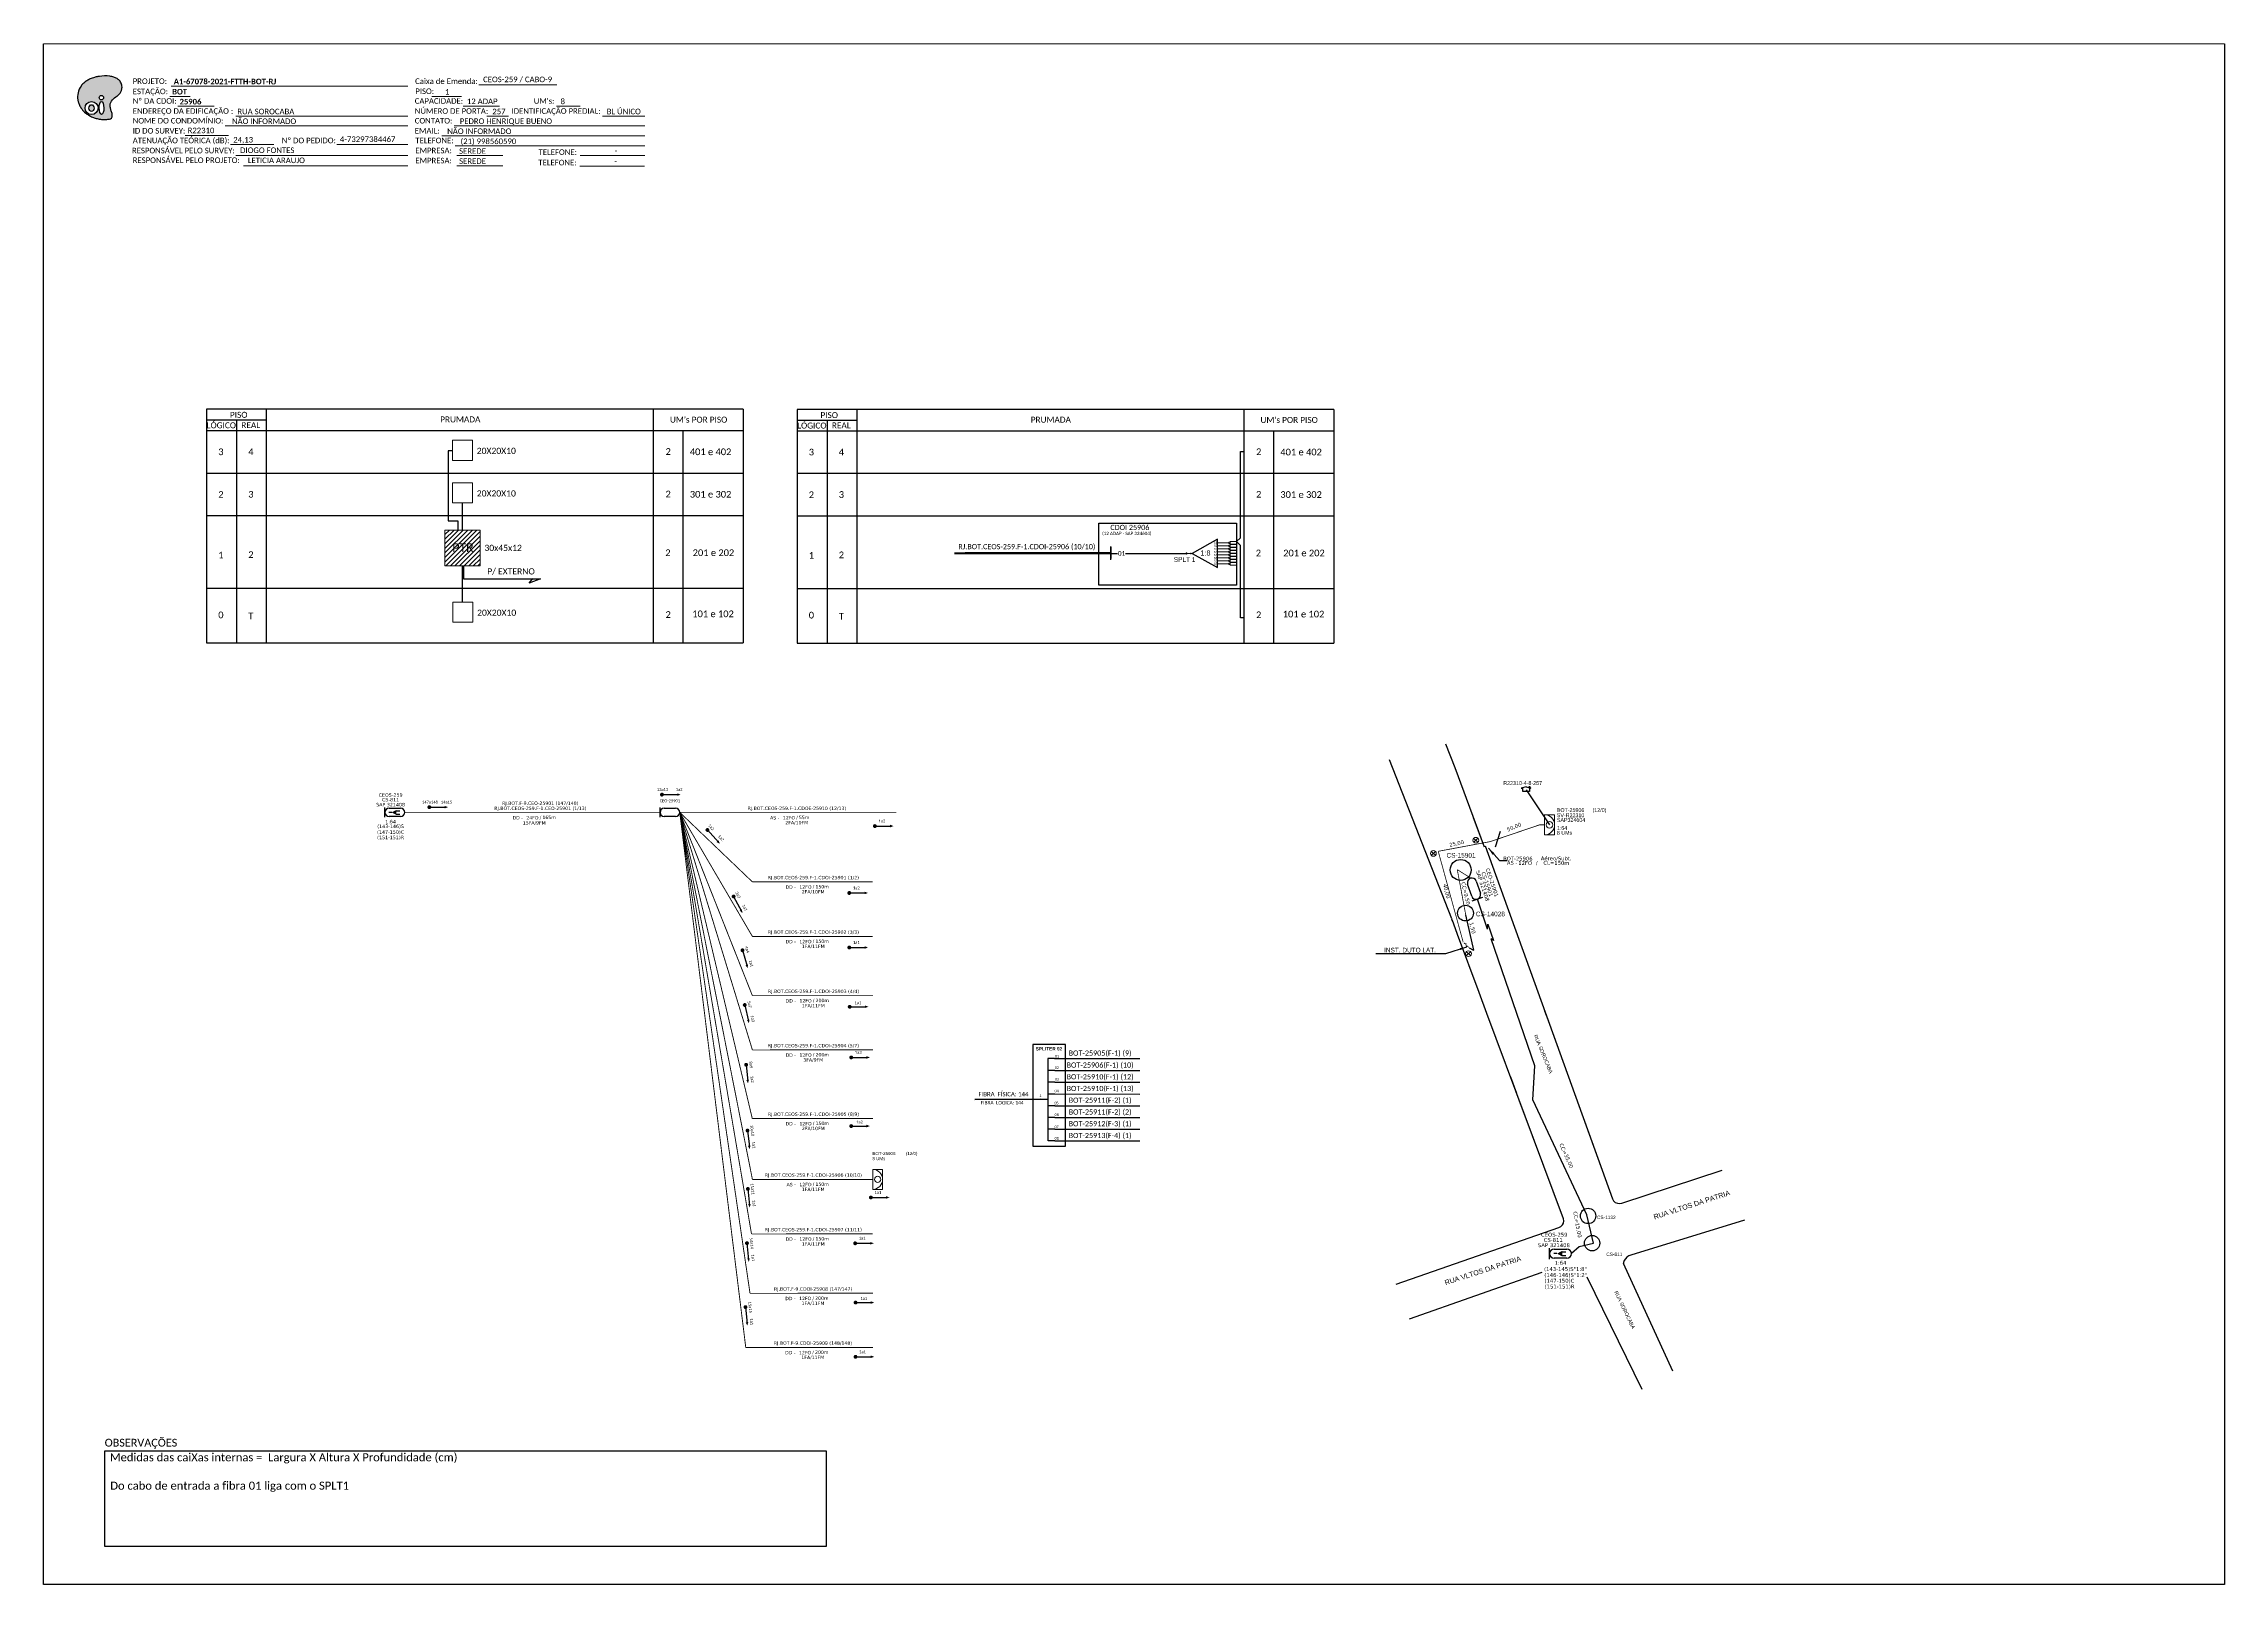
# Paper-space layout 'CDOI-25906' of a CAD drawing. Extents: x -642 to 1093, y -697 to 529.
# The model-space entities are those that its viewports show. They can reach past a viewport. Long polylines and large blocks are cut down to what shows.
import ezdxf
from ezdxf.enums import TextEntityAlignment as Align

# ---------------------------------------------------------------- set-up
doc = ezdxf.new("R2010")
doc.units = 0
doc.linetypes.add('PHANTOM2', pattern=[1.25, 0.625, -0.125, 0.125, -0.125, 0.125, -0.125])
for name, color, linetype, lineweight in [('10.4-Postes', 1, 'Continuous', 0), ("20.0-LEGENDA DOS CDO'S", 1, 'Continuous', 0), ('20.1-CDO_INTERIOR', 1, 'Continuous', 0), ('40.1-ETIQUETAS', 1, 'Continuous', 20)]:
    doc.layers.add(name, color=color, linetype=linetype, lineweight=lineweight)
for name, color, linetype in [('20.4-CEOS', 1, 'Continuous'), ('20.5-CEO', 1, 'Continuous'), ('CAP a instalar', 1, 'Continuous'), ('CD de instalação futura', 8, 'Continuous'), ('celulas gpon', 7, 'Continuous'), ('label_cabos', 7, 'Continuous'), ('Legenda', 1, 'Continuous'), ('locais', 7, 'Continuous'), ('locais legendas', 7, 'Continuous'), ('QUADRA', 7, 'Continuous'), ('Segmento Logradouro Texto', 7, 'Continuous'), ('SETA', 7, 'Continuous'), ('Subida Lateral', 5, 'Continuous'), ('surveys', 7, 'Continuous'), ('surveys legendas', 7, 'Continuous')]:
    doc.layers.add(name, color=color, linetype=linetype)
doc.layers.add('DROP DE CLIENTE', color=140, linetype='Continuous', plot=False)
doc.layers.add('EXTRA', color=50, linetype='Continuous', plot=False)
doc.styles.add('ARIAL', font='arial.ttf')
doc.styles.add('DIGICADE', font='arial.ttf')
doc.styles.add('siredit', font='verdana.ttf')
doc.styles.add('WMF-Calibri0', font='calibri.ttf')
doc.styles.add('WMF-Calibri1', font='calibrib.ttf')
doc.linetypes.add('FENCELINE1', pattern='A,0.25,-0.1,[133,ltypeshp.shx,S=0.1,R=0,X=-0.1,Y=0],-0.1,1', length=1.45)
doc.dimstyles.new('CC', dxfattribs={"dimtxt": 0.8, "dimasz": 2, "dimexe": 0.18, "dimexo": 0.0625, "dimgap": 0.09, "dimtad": 0, "dimdec": 0, "dimrnd": 1, "dimzin": 0, "dimdsep": 46, "dimtxsty": 'siredit', "dimblk": 'NONE', "dimcen": 0, "dimse1": 1, "dimse2": 1, "dimsd1": 1, "dimsd2": 1, "dimclrt": 7, "dimadec": 0, "dimazin": 0, "dimtfac": 1, "dimtdec": 0, "dimtofl": 0, "dimtmove": 0, "dimatfit": 3, "dimfxl": 0, "dimtolj": 1, "dimtzin": 0, "dimarcsym": 0})
doc.dimstyles.new('ISO-25', dxfattribs={"dimtxt": 2.5, "dimasz": 2.5, "dimexe": 1.25, "dimexo": 0.625, "dimtad": 1, "dimtxsty": 'Standard', "dimcen": 2.5, "dimadec": 0, "dimazin": 0, "dimtfac": 1, "dimtmove": 0, "dimatfit": 3, "dimfxl": 0, "dimarcsym": 0})

# ---------------------------------------------------------------- blocks, each defined once
blk = doc.blocks.new('OI')
h = blk.add_hatch(color=40)
edge = h.paths.add_edge_path()
edge.add_spline(control_points=[(4.35, -0.67), (3.92, -0.99), (3.26, -1.5), (2.81, -2.59), (2.9, -3.5), (3.06, -4.27), (3.31, -4.85), (3.37, -5.39), (3.4, -5.88), (3.2, -6.4), (2.54, -6.61), (1.65, -6.63), (0.55, -6.67), (-0.56, -6.42), (-1.61, -6.14), (-2.77, -5.61), (-3.92, -4.77), (-4.89, -3.7), (-5.34, -2.65), (-5.6, -1.94), (-5.85, -0.96), (-5.71, 0.47), (-5.1, 2.02), (-4.14, 3.02), (-3.3, 3.61), (-2.37, 4.16), (-1.36, 4.44), (-0.56, 4.7), (0.79, 4.85), (2.24, 4.97), (3.79, 4.57), (4.67, 4.21), (5.44, 3.65), (5.76, 2.99), (6.03, 2.21), (6.01, 1.46), (5.72, 0.64), (5.31, 0.08), (4.88, -0.38), (4.51, -0.55), (4.35, -0.67)], knot_values=[0, 0, 0, 0, 1.60434, 2.417191, 3.427595, 4.282808, 4.776746, 5.304182, 5.888771, 6.258406, 6.858137, 7.79129, 8.986195, 10.124242, 11.187857, 12.242908, 13.953784, 15.414161, 16.515391, 17.349188, 17.675853, 19.552021, 21.515531, 22.568638, 23.63245, 24.621084, 25.782718, 26.745347, 27.142653, 29.870543, 31.004649, 31.921532, 32.709589, 33.801391, 34.042471, 35.192333, 35.971461, 36.628871, 37.254359, 37.836911, 37.836911, 37.836911, 37.836911], degree=3, periodic=0)
h.paths.add_polyline_path([(1.13, -0.87, -1), (-0.04, -0.87, -1)], flags=16)
edge = h.paths.add_edge_path(flags=16)
edge.add_ellipse((0.56, -3.59), major_axis=(-0.02, 1.71), ratio=0.361305, start_angle=0, end_angle=360)
h.paths.add_polyline_path([(-0.36, -3.62, -1), (-3.8, -3.62, -1)], flags=16)
edge = h.paths.add_edge_path(flags=0)
edge.add_ellipse((-2.08, -3.62), major_axis=(0, 0.885), ratio=0.758294, start_angle=0, end_angle=360)
at = {"color": 40}
for centre, radius in [((-2.08, -3.62), 1.72), ((0.54, -0.87), 0.587)]:
    blk.add_circle(centre, radius, dxfattribs=at)
blk.add_ellipse((-2.08, -3.62), major_axis=(0, 0.885), ratio=0.758294, start_param=-3.141592653589792, end_param=3.141592653589792, dxfattribs=at)
blk.add_ellipse((0.56, -3.59), major_axis=(-0.02, 1.71), ratio=0.361305, dxfattribs=at)
at = {"color": 40, "start_tangent": (-0.800898, -0.598801), "end_tangent": (-0.800898, -0.598801)}
blk.add_spline([(4.35, -0.67), (3.2, -1.78), (2.9, -2.54), (2.92, -3.55), (3.12, -4.38), (3.28, -4.85), (3.37, -5.37), (3.35, -5.95), (3.2, -6.29), (2.66, -6.55), (1.73, -6.63), (0.54, -6.62), (-0.58, -6.41), (-1.6, -6.11), (-2.56, -5.67), (-3.95, -4.67), (-4.89, -3.56), (-5.37, -2.56), (-5.64, -1.78), (-5.72, -1.46), (-5.63, 0.42), (-4.84, 2.22), (-4.13, 2.99), (-3.27, 3.62), (-2.4, 4.09), (-1.3, 4.47), (-0.37, 4.72), (0.02, 4.77), (2.75, 4.8), (3.85, 4.53), (4.69, 4.16), (5.31, 3.68), (5.85, 2.73), (5.93, 2.5), (5.94, 1.35), (5.67, 0.62), (5.29, 0.08), (4.84, -0.36), (4.35, -0.67)], degree=3, dxfattribs=at)
blk = doc.blocks.new('SPLT_1-8_SC-APC')
at = {"color": 1, "lineweight": 0}
blk.add_lwpolyline([(-17.04, -7.55), (-19.26, -7.55)], dxfattribs=at)
at = {"color": 1}
blk.add_lwpolyline([(-7.37, -2.1), (-17.04, -7.55), (-7.37, -13), (-7.37, -2.1)], dxfattribs=at)
at = {"color": 3, "lineweight": 0}
for points in [[(-2.99, -3.51), (-7.37, -3.51)], [(-7.37, -4.66), (-2.99, -4.66)], [(-7.37, -5.82), (-2.99, -5.82)], [(-7.37, -6.97), (-2.99, -6.97)], [(-7.37, -8.12), (-2.99, -8.12)], [(-2.41, -3.02), (-2.41, -4)], [(-2.41, -3.02), (0, -3.02)], [(-2.41, -4), (0, -4)], [(-2.41, -4.17), (-2.41, -5.16)], [(-2.41, -4.17), (0, -4.17)], [(-2.41, -5.16), (0, -5.16)], [(-2.41, -5.32), (-2.41, -6.31)], [(-2.41, -5.32), (0, -5.32)], [(-2.41, -6.31), (0, -6.31)], [(-2.41, -6.48), (-2.41, -7.46)], [(-2.41, -6.48), (0, -6.48)], [(-2.41, -7.46), (0, -7.46)], [(-2.41, -7.63), (-2.41, -8.62)], [(-2.41, -7.63), (0, -7.63)], [(-7.37, -9.28), (-2.99, -9.28)], [(-7.37, -10.43), (-2.99, -10.43)], [(-7.37, -11.58), (-2.99, -11.58)], [(-2.41, -8.62), (0, -8.62)], [(-2.41, -8.78), (-2.41, -9.77)], [(-2.41, -8.78), (0, -8.78)], [(-2.41, -9.77), (0, -9.77)], [(-2.41, -9.94), (-2.41, -10.92)], [(-2.41, -9.94), (0, -9.94)], [(-2.41, -10.92), (0, -10.92)], [(-2.41, -11.09), (-2.41, -12.08)], [(-2.41, -11.09), (0, -11.09)], [(-2.41, -12.08), (0, -12.08)]]:
    blk.add_lwpolyline(points, dxfattribs=at)
for points in [[(-2.99, -3.22), (-2.41, -3.22), (-2.41, -3.8), (-2.99, -3.8)], [(-2.99, -4.38), (-2.41, -4.38), (-2.41, -4.95), (-2.99, -4.95)], [(-2.99, -5.53), (-2.41, -5.53), (-2.41, -6.1), (-2.99, -6.1)], [(-2.99, -6.68), (-2.41, -6.68), (-2.41, -7.26), (-2.99, -7.26)], [(-2.99, -7.84), (-2.41, -7.84), (-2.41, -8.41), (-2.99, -8.41)], [(-2.99, -8.99), (-2.41, -8.99), (-2.41, -9.56), (-2.99, -9.56)], [(-2.99, -10.14), (-2.41, -10.14), (-2.41, -10.72), (-2.99, -10.72)], [(-2.99, -11.3), (-2.41, -11.3), (-2.41, -11.87), (-2.99, -11.87)]]:
    blk.add_lwpolyline(points, close=True, dxfattribs=at)
at = {"color": 1, "style": 'ARIAL'}
for s, height, p in [('1:8', 2, (-13.91, -8.4)), ('S1', 0.75, (-8.74, -3.78)), ('S2', 0.75, (-8.74, -4.97)), ('S3', 0.75, (-8.74, -6.18)), ('S4', 0.75, (-8.74, -7.36)), ('S5', 0.75, (-8.74, -8.57)), ('S6', 0.75, (-8.74, -9.69)), ('S7', 0.75, (-8.74, -10.78)), ('S8', 0.75, (-8.74, -11.9))]:
    blk.add_text(s, height=height, dxfattribs=at).set_placement(p)
blk = doc.blocks.new('SPLITTER_')
blk.add_point((0, 0))
at = {"style": 'ARIAL', "flags": 4}
blk.add_attdef('SPLT', (0, -3.26), '', height=1.5, dxfattribs=at)
blk = doc.blocks.new('CEOS_RP_CT_DRT')
at = {"layer": '20.4-CEOS', "color": 0}
for p, q in [((-4.54, 1.19), (-1.19, 1.19)), ((-1.19, -1.19), (-4.54, -1.19))]:
    blk.add_line(p, q, dxfattribs=at)
for points in [[(-5.73, -1.43), (-5.73, 1.44)], [(-3.79, 0), (-4.59, 0)], [(-2.47, 0.48), (-1.45, 0.48)], [(-2.47, -0.52), (-1.45, -0.52)]]:
    blk.add_lwpolyline(points, dxfattribs=at)
blk.add_lwpolyline([(-3.79, 0, 0, 1.47, 0), (-2.41, 0, 1.47, 1.47, 0)], format="xyseb", dxfattribs=at)
for centre, start, end in [((-4.54, 0), 90, 270), ((-1.19, 0), 270, 90)]:
    blk.add_arc(centre, 1.19, start, end, dxfattribs=at)
at = {"layer": '20.4-CEOS', "color": 7, "style": 'siredit'}
for tag, p in [('Nº_DA_CEOS', (-2.86, 5.6)), ('LOCAL', (-2.86, 4.24)), ('SAP', (-2.86, 2.78)), ('RACIO_SPLITAGEM', (-2.86, -1.88)), ('FIBRAS_SPLITTER', (-2.86, -3.58)), ('FIBRAS_TOP_C', (-2.86, -5.08)), ('RESERVA_FINAIS', (-2.86, -6.39))]:
    blk.add_attdef(tag, text='', height=1.01, dxfattribs=at).set_placement(p, align=Align.TOP_CENTER)
blk = doc.blocks.new('ETIQUETA_RS5F')
at = {"layer": '40.1-ETIQUETAS', "color": 0, "style": 'siredit'}
blk.add_text('/', height=1.5, dxfattribs=at).set_placement((1.58, -1.95), align=Align.MIDDLE_RIGHT)
for tag, p in [('ETIQUETA_R_SECUNDARIA', (1.21, 2.1)), ('ETIQUETA_R_PRIMARIA', (1.21, 4.1)), ('F_ATIVAS/F_MORTAS', (1.14, -4.24))]:
    blk.add_attdef(tag, text='', height=1.5, dxfattribs=at).set_placement(p, align=Align.MIDDLE_CENTER)
for tag, p in [('TIPO_CABO', (-6.58, -2.12)), ('CAP_CABO', (0.4, -2.09))]:
    blk.add_attdef(tag, text='', height=1.5, dxfattribs=at).set_placement(p, align=Align.MIDDLE_RIGHT)
for tag, p in [('FUSÃO_1', (0.85, -8.39)), ('FUSÃO_2', (0.85, -10.6)), ('FUSÃO_3', (0.85, -12.93)), ('FUSÃO_4', (0.85, -15.14)), ('FUSÃO_5', (0.85, -17.16))]:
    blk.add_attdef(tag, text='', height=1.5, dxfattribs=at).set_placement(p, align=Align.CENTER)
blk.add_attdef('METROS', text='', height=1.5, dxfattribs=at).set_placement((2.14, -1.95), align=Align.MIDDLE_LEFT)
blk = doc.blocks.new('CDOI_INT')
at = {"layer": '20.1-CDO_INTERIOR', "color": 0, "lineweight": 18}
blk.add_lwpolyline([(4.25, -4.25), (4.25, 4.25), (0, 4.25), (0, -4.25)], close=True, dxfattribs=at)
blk.add_circle((2.12, 0), 1.36, dxfattribs=at)
blk.add_arc((0, 0), 4.25, 270, 90, dxfattribs=at)
at = {"layer": "20.0-LEGENDA DOS CDO'S", "color": 0, "style": 'ARIAL'}
for tag, p in [('CDO_N', (-0.08, 10.38)), ('SURVEY', (-0.08, 8.2)), ('SPLITER_1', (21.18, 10.38)), ('SPLITER_2', (21.19, 8.68)), ('SAP', (-0.08, 6.23)), ('1:XX', (5.94, -2.22)), ('UMS', (5.94, -4.24))]:
    blk.add_attdef(tag, p, '', height=1.36, dxfattribs=at)
blk.add_attdef('FIBRAS_UTILIZADAS', text='', height=1.36, dxfattribs=at).set_placement((15.34, 10.38), align=Align.CENTER)
blk = doc.blocks.new('SURVEY_SURVEY')
for p, q in [((0, 0.0000127), (-0.0000126, 0.000009)), ((-0.0000126, 0.000009), (-0.0000086, 0.000009)), ((-0.0000086, 0), (-0.0000086, 0.000009)), ((0.0000086, 0), (-0.0000086, 0)), ((0, 0.0000127), (0.0000126, 0.000009)), ((0.0000084, 0.0000132), (0.0000098, 0.0000132)), ((0.0000084, 0.0000103), (0.0000084, 0.0000132)), ((0.0000126, 0.000009), (0.0000086, 0.000009)), ((0.0000086, 0.000009), (0.0000086, 0)), ((0.0000098, 0.0000132), (0.0000098, 0.0000099))]:
    blk.add_line(p, q)
blk = doc.blocks.new('CDOI_CT_DRT')
at = {"layer": '20.1-CDO_INTERIOR', "color": 0, "lineweight": 18}
blk.add_lwpolyline([(2.13, -2.13), (2.13, 2.12), (0, 2.12), (0, -2.13)], close=True, dxfattribs=at)
blk.add_circle((1.06, 0), 0.68, dxfattribs=at)
blk.add_arc((0, 0), 2.13, 269.9724, 89.9724, dxfattribs=at)
at = {"layer": "20.0-LEGENDA DOS CDO'S", "color": 0, "style": 'ARIAL'}
for tag, p in [('SAP', (2.61, 0.61)), ('CDO_N', (2.61, 2.69)), ('SURVEY', (2.61, 1.6)), ('1:XX', (2.6, -1.08)), ('UMS', (2.6, -2.09))]:
    blk.add_attdef(tag, p, '', height=0.68, rotation=359.9724, dxfattribs=at)
blk.add_attdef('FIBRAS_UTILIZADAS', text='', height=0.68, rotation=359.9724, dxfattribs=at).set_placement((10.32, 2.69), align=Align.CENTER)
blk = doc.blocks.new('POLE_POLE')
at = {"layer": '10.4-Postes', "color": 1, "linetype": 'PHANTOM2'}
for points in [[(-0.000008, 0.0000105), (0.0000076, -0.0000022)], [(0.0000072, 0.000011), (-0.0000076, -0.0000027)]]:
    blk.add_lwpolyline(points, dxfattribs=at)
at = {"layer": '10.4-Postes', "color": 1}
blk.add_circle((-0.0000002, 0.0000042), 0.0000101, dxfattribs=at)
blk = doc.blocks.new('*U100')
at = {"layer": '20.4-CEOS', "color": 7, "style": 'siredit'}
for tag, p in [('FIBRAS_SPLITTER', (0, 0)), ('FIBRAS_TOP_C', (0, -4.13)), ('RESERVA_FINAIS', (0, -5.46))]:
    blk.add_attdef(tag, p, '', height=1.01, dxfattribs=at)
for tag, p, flags in [('QTDE', (0, -9.4), 1), ('ID_ATIVIDADE', (0, -6.77), 3), ('FATOR', (0, -8.09), 1), ('FID', (0, -10.71), 1)]:
    blk.add_attdef(tag, p, '', height=1.01, dxfattribs=dict(at, flags=flags))
blk = doc.blocks.new('*U101')
at = {"layer": '20.4-CEOS', "color": 7, "style": 'siredit'}
blk.add_attdef('FIBRAS_SPLITTER', (0, 0), '', height=1.01, dxfattribs=at)
for tag, p, flags in [('QTDE', (0, -4.11), 1), ('ID_ATIVIDADE', (0, -1.48), 3), ('FATOR', (0, -2.79), 1), ('FID', (0, -5.42), 1)]:
    blk.add_attdef(tag, p, '', height=1.01, dxfattribs=dict(at, flags=flags))
blk = doc.blocks.new('LEGENDA DOS CABOS')
at = {"layer": 'EXTRA', "color": 0, "style": 'siredit'}
for tag, p in [('ID', (4.6, 0.97)), ('XX', (9.03, 0.97))]:
    blk.add_attdef(tag, text='', height=0.48, rotation=359.69, dxfattribs=at).set_placement(p, align=Align.MIDDLE_CENTER)
at = {"layer": 'Legenda', "color": 0, "style": 'siredit'}
for tag, p in [('TIPO_CABO', (1.31, 0)), ('CABO', (4.69, -0.05)), ('/', (6.81, -0.05)), ('METROS', (10.03, -0.05))]:
    blk.add_attdef(tag, text='', height=0.8, rotation=359.69, dxfattribs=at).set_placement(p, align=Align.MIDDLE_CENTER)
blk = doc.blocks.new('_None')
blk = doc.blocks.new('MANHOLE_MS')
at = {"linetype": 'Continuous'}
blk.add_circle((0, 0), 0.0000101, dxfattribs=at)

msp = doc.modelspace()

# ---------------------------------------------------------------- hatches: boundary and pattern name
h = msp.add_hatch()
h.set_pattern_fill('ANSI31', color=1, scale=10, style=0)
h.set_pattern_definition([(45, (-460.7368, 10.0367), (-0.8838835, 0.8838835), [])])
h.paths.add_polyline_path([(150.88, 394), (164.45, 394), (164.45, 407.76), (150.88, 407.76)])
h.paths.add_polyline_path([(152.89, 398.35), (162.97, 398.35), (162.97, 403.5), (152.89, 403.5)], flags=24)
h = msp.add_hatch(color=3)
h.dxf.hatch_style = 1
edge = h.paths.add_edge_path()
edge.add_arc((436.9, 398.75), 0.256, 0, 360)
h = msp.add_hatch()
h.set_pattern_fill('ANSI31', color=1, scale=10, style=0)
h.set_pattern_definition([(45, (-457.8024, -17.5247), (-0.8838835, 0.8838835), [])])
h.paths.add_polyline_path([(156.27, 370.79), (165.7, 370.79), (165.7, 375.94), (156.27, 375.94)], flags=9)

# ---------------------------------------------------------------- linework, layer by layer
at = {"color": 3}
for p, q in [((157.73, 407.76), (157.73, 418.18)), ((157.73, 380.09), (157.73, 394))]:
    msp.add_line(p, q, dxfattribs=at)
at = {"color": 1}
msp.add_line((407.75, 401.3), (407.75, 396.72), dxfattribs=at)
at = {"color": 7, "linetype": 'Continuous'}
for p, q in [((383.42, 204.01), (383.42, 172.22)), ((385.99, 204.01), (383.42, 204.01)), ((386.12, 199.41), (383.55, 199.41)), ((386.12, 194.88), (383.55, 194.88)), ((380.75, 188.32), (383.41, 188.32)), ((386.12, 190.32), (383.55, 190.32)), ((386.12, 185.81), (383.55, 185.81)), ((386.12, 181.3), (383.55, 181.3)), ((386.12, 176.76), (383.55, 176.76)), ((386.12, 172.24), (383.55, 172.24))]:
    msp.add_line(p, q, dxfattribs=at)
at = {"color": 10, "linetype": 'Continuous'}
for p, q in [((385.99, 204.01), (418.9, 204)), ((386.12, 199.41), (418.9, 199.4)), ((386.12, 194.88), (418.9, 194.87)), ((386.12, 190.33), (418.9, 190.32)), ((386.12, 185.82), (418.9, 185.81)), ((386.12, 181.3), (418.9, 181.29)), ((386.12, 176.77), (418.9, 176.76)), ((386.12, 172.24), (418.9, 172.23))]:
    msp.add_line(p, q, dxfattribs=at)
at = {"color": 1, "linetype": 'Continuous', "lineweight": 60}
msp.add_line((380.75, 188.32), (355.28, 188.24), dxfattribs=at)
msp.add_lwpolyline([(-3.83, 595.26), (837.17, 595.26), (837.17, 1.26), (-3.83, 1.26)], close=True)
at = {"color": 7, "lineweight": 0}
for points in [[(44.78, 574.89), (52.64, 574.89)], [(45.4, 578.83), (136.56, 578.83)], [(145.92, 574.94), (157.3, 574.94)], [(163.97, 579.42), (194.13, 579.42)], [(47.97, 571.21), (61.93, 571.21)], [(66.16, 563.59), (136.56, 563.59)], [(70.26, 567.32), (136.56, 567.32)], [(154.52, 563.59), (227.99, 563.59)], [(157.98, 571.21), (171.92, 571.21)], [(167.08, 567.32), (175.41, 567.32)], [(193.91, 571.21), (203.11, 571.21)], [(211.69, 567.32), (227.96, 567.32)], [(50.76, 559.91), (67.49, 559.91)], [(68.2, 556.35), (84.93, 556.35)], [(109.28, 556.35), (136.59, 556.35)], [(149.67, 559.7), (227.99, 559.7)], [(154.81, 555.82), (227.99, 555.82)], [(70.26, 552.09), (136.56, 552.09)], [(73.24, 548.2), (136.56, 548.2)], [(155.54, 552.09), (173.3, 552.09)], [(155.54, 548.2), (173.3, 548.2)], [(202.98, 548.05), (227.9, 548.05)], [(203.07, 552.09), (227.99, 552.09)]]:
    msp.add_lwpolyline(points, dxfattribs=at)
for points in [[(58.98, 454.32), (58.98, 364.24)], [(82.12, 364.24), (82.12, 454.32)], [(231.23, 454.32), (231.23, 364.24)], [(265.95, 454.32), (265.95, 364.24)], [(286.71, 454.22), (286.71, 364.13)], [(309.85, 364.13), (309.85, 454.22)], [(458.96, 454.22), (458.96, 364.13)], [(493.68, 454.22), (493.68, 364.13)], [(70.55, 450.21), (70.55, 364.24)], [(242.81, 364.24), (242.81, 446.09)], [(298.28, 450.11), (298.28, 364.13)], [(470.54, 364.13), (470.54, 445.99)], [(58.98, 429.72), (265.95, 429.72)], [(286.71, 429.62), (493.68, 429.62)], [(58.98, 413.35), (265.95, 413.35)], [(286.71, 413.25), (493.68, 413.25)], [(58.98, 385.3), (265.95, 385.3)], [(286.71, 385.19), (493.68, 385.19)], [(58.98, 364.24), (265.95, 364.24)], [(286.71, 364.13), (493.68, 364.13)]]:
    msp.add_lwpolyline(points)
at = {"color": 0}
for points in [[(265.95, 454.32), (58.98, 454.32)], [(493.68, 454.22), (286.71, 454.22)], [(58.98, 450.21), (82.12, 450.21)], [(58.98, 446.09), (265.95, 446.09)], [(286.71, 450.11), (309.85, 450.11)], [(286.71, 445.99), (493.68, 445.99)]]:
    msp.add_lwpolyline(points, dxfattribs=at)
at = {"color": 3}
for points in [[(153.89, 438.34), (152.14, 438.34), (152.14, 411.26), (155.85, 411.26)], [(458.96, 373.85), (457.76, 373.85), (457.76, 401.77), (456.19, 403.28), (457.76, 404.79), (457.76, 438.08), (458.96, 438.08)], [(155.85, 411.26), (155.85, 407.75)], [(407.7, 398.75), (410.29, 398.75)], [(413.36, 398.75), (422.65, 398.75)], [(422.65, 398.75), (436.64, 398.75)], [(429.94, 398.75), (436.9, 398.75)]]:
    msp.add_lwpolyline(points, dxfattribs=at)
at = {"lineweight": 0}
for points in [[(161.55, 442.35), (153.89, 442.35), (153.89, 434.58), (161.55, 434.58)], [(161.55, 425.95), (153.89, 425.95), (153.89, 418.18), (161.55, 418.18)], [(161.68, 379.97), (154.02, 379.97), (154.02, 372.2), (161.68, 372.2)]]:
    msp.add_lwpolyline(points, close=True, dxfattribs=at)
at = {"color": 1, "lineweight": 0}
msp.add_lwpolyline([(150.88, 407.76), (164.45, 407.76), (164.45, 394), (150.88, 394)], close=True, dxfattribs=at)
at = {"color": 1}
msp.add_lwpolyline([(403.06, 410.35), (456.19, 410.35), (456.19, 386.46), (403.06, 386.46)], close=True, dxfattribs=at)
msp.add_lwpolyline([(347.39, 398.82, 0.8, 0.8, 0), (407.75, 398.85, 0.8, 0.8, 0)], format="xyseb", dxfattribs=at)
for points in [[(407.75, 396.25), (407.75, 401.46)], [(158.13, 394), (158.13, 388.89), (187.81, 388.89)], [(183.39, 387.29), (184.8, 389.12)], [(187.81, 388.88), (183.39, 387.29)]]:
    msp.add_lwpolyline(points, dxfattribs=at)
at = {"const_width": 0.743}
for points in [[(234.25, 305.74, 1), (234.99, 305.74, 1)], [(316.37, 293.62, 1), (317.11, 293.62, 1)], [(251.89, 292.39, 1), (252.39, 291.84, 1)], [(262.07, 266.79, 1), (262.42, 266.13, 1)], [(306.49, 267.83, 1), (307.24, 267.83, 1)], [(265.58, 246.1, 1), (265.78, 245.38, 1)], [(306.49, 246.8, 1), (307.24, 246.8, 1)], [(266.45, 225, 1), (266.62, 224.28, 1)], [(306.65, 223.96, 1), (307.39, 223.96, 1)], [(267.04, 201.97, 1), (267.11, 201.23, 1)], [(307.23, 204.42, 1), (307.97, 204.42, 1)], [(267.56, 176.62, 1), (267.65, 175.88, 1)], [(307.24, 177.96, 1), (307.98, 177.96, 1)], [(267.71, 154.11, 1), (267.79, 153.38, 1)], [(314.81, 150.43, 1), (315.55, 150.43, 1)], [(267.36, 133.18, 1), (267.43, 132.44, 1)], [(308.74, 132.76, 1), (309.49, 132.76, 1)], [(308.9, 109.93, 1), (309.64, 109.93, 1)], [(266.78, 108.54, 1), (266.85, 107.8, 1)], [(308.89, 89.01, 1), (309.63, 89.01, 1)]]:
    msp.add_lwpolyline(points, format="xyb", close=True, dxfattribs=at)
at = {"color": 7, "const_width": 0.743}
msp.add_lwpolyline([(144.55, 300.91, 1), (145.3, 300.91, 1)], format="xyb", close=True, dxfattribs=at)
at = {"color": 7, "true_color": 0xffffff}
msp.add_lwpolyline([(556.1, 285.59), (557.96, 291.72)], dxfattribs=at)
at = {"color": 5}
msp.add_lwpolyline([(544.51, 259.39), (547.55, 245.77)], dxfattribs=at)
at = {"color": 7}
msp.add_lwpolyline([(377.59, 170.18), (390.24, 170.18), (390.24, 209.46), (377.59, 209.46)], close=True, dxfattribs=at)
at = {"color": 0}
msp.add_lwpolyline([(19.73, 52.78), (297.98, 52.78), (297.98, 15.94), (19.73, 15.94)], close=True, dxfattribs=at)
at = {"color": 3}
msp.add_circle((436.9, 398.75), 0.256, dxfattribs=at)
at = {"layer": '20.4-CEOS', "color": 5}
for p, q in [((235.46, 300.49), (239.89, 300.49)), ((239.89, 297.33), (235.46, 297.33))]:
    msp.add_line(p, q, dxfattribs=at)
at = {"layer": '20.4-CEOS', "color": 255}
for p, q in [((578.68, 130.53), (583.59, 130.53)), ((583.59, 127.03), (578.68, 127.03))]:
    msp.add_line(p, q, dxfattribs=at)
at = {"layer": '20.4-CEOS', "color": 5}
msp.add_lwpolyline([(233.88, 297), (233.88, 300.81)], dxfattribs=at)
at = {"layer": '20.4-CEOS', "color": 255}
for points in [[(576.93, 126.67), (576.93, 130.89)], [(579.78, 128.78), (578.6, 128.78)], [(581.72, 129.48), (583.21, 129.48)], [(581.72, 128.02), (583.21, 128.02)]]:
    msp.add_lwpolyline(points, dxfattribs=at)
msp.add_lwpolyline([(579.78, 128.78, 0, 2.16, 0), (581.81, 128.78, 2.16, 2.16, 0)], format="xyseb", dxfattribs=at)
at = {"layer": '20.4-CEOS', "color": 5}
for centre, start, end in [((235.46, 298.91), 90, 270), ((239.89, 298.91), 270, 90)]:
    msp.add_arc(centre, 1.58, start, end, dxfattribs=at)
at = {"layer": '20.4-CEOS', "color": 255}
for centre, start, end in [((578.68, 128.78), 90, 270), ((583.59, 128.78), 270, 90)]:
    msp.add_arc(centre, 1.75, start, end, dxfattribs=at)
at = {"layer": '20.5-CEO', "color": 5}
for p, q in [((546.89, 266.61), (545.32, 271.28)), ((548.65, 272.4), (550.22, 267.73))]:
    msp.add_line(p, q, dxfattribs=at)
msp.add_lwpolyline([(547.11, 264.83), (551.12, 266.18)], dxfattribs=at)
for centre, start, end in [((546.99, 271.84), 18.55793, 198.55793), ((548.56, 267.17), 198.55793, 18.55793)]:
    msp.add_arc(centre, 1.76, start, end, dxfattribs=at)
at = {"layer": 'CAP a instalar', "color": 255, "ltscale": 50}
for p, q in [((553.04, 253.94), (549.12, 265.38)), ((553.04, 253.94), (553.05, 255.83)), ((553.05, 255.83), (555.31, 249.47)), ((555.31, 249.47), (554.35, 250.19)), ((571.24, 201.17), (554.35, 250.19)), ((570.52, 188.06), (571.24, 201.17)), ((591.34, 143.7), (570.52, 188.06)), ((593.9, 132.76), (591.34, 143.7)), ((585.33, 128.96), (588.29, 131.58)), ((588.29, 131.58), (593.9, 132.76))]:
    msp.add_line(p, q, dxfattribs=at)
at = {"layer": 'CAP a instalar', "color": 255, "linetype": 'FENCELINE1', "ltscale": 50}
msp.add_line((545.95, 246.69), (545.97, 246.67), dxfattribs=at)
at = {"layer": 'CAP a instalar', "color": 10, "linetype": 'FENCELINE1'}
msp.add_line((545.97, 246.67), (547.62, 245.8), dxfattribs=at)
at = {"layer": 'CAP a instalar', "color": 7, "ltscale": 7, "const_width": 0.286}
msp.add_lwpolyline([(135.41, 298.91), (233.88, 298.91)], dxfattribs=at)
at = {"layer": 'CAP a instalar', "color": 8, "ltscale": 7, "const_width": 0.346}
for points in [[(241.47, 298.91), (269.5, 272.1)], [(241.47, 298.91), (269.5, 251.07)], [(241.47, 298.91), (269.5, 228.23)], [(241.47, 298.91), (269.5, 207.31)], [(269.45, 180.86), (241.47, 298.91)], [(269.15, 136.37), (241.47, 298.91)], [(268.57, 113.53), (241.47, 298.91)], [(266.94, 92.61), (241.47, 298.91)], [(269.5, 272.1), (315.88, 272.12)], [(269.5, 251.07), (315.85, 251.09)], [(269.5, 228.23), (316.02, 228.25)], [(269.5, 207.31), (316.02, 207.33)], [(269.45, 180.86), (316.02, 180.87)], [(269.15, 136.37), (315.85, 136.39)], [(268.58, 113.47), (316.02, 113.55)], [(266.94, 92.61), (316.02, 92.63)]]:
    msp.add_lwpolyline(points, dxfattribs=at)
at = {"layer": 'CAP a instalar', "color": 1, "linetype": 'FENCELINE1', "ltscale": 7, "const_width": 0.346}
for points in [[(269.5, 157.39), (241.47, 298.91)], [(269.5, 157.39), (315.88, 157.41)]]:
    msp.add_lwpolyline(points, dxfattribs=at)
at = {"layer": 'CAP a instalar', "color": 7, "linetype": 'FENCELINE1', "ltscale": 10, "const_width": 0.286}
msp.add_lwpolyline([(241.47, 298.91), (324.98, 298.91)], dxfattribs=at)
at = {"layer": 'CAP a instalar', "color": 10, "linetype": 'FENCELINE1', "const_width": 0.294}
for points in [[(533.99, 283.89), (554.01, 287.63), (573.06, 294.09), (574.94, 294.09)], [(533.99, 283.89), (543.6, 248.89)], [(544.61, 259.28), (541.33, 276.82)], [(546.4, 273.65), (541.33, 276.82)], [(545.97, 246.67), (547.62, 245.8), (544.61, 259.28)]]:
    msp.add_lwpolyline(points, dxfattribs=at)
at = {"layer": 'DROP DE CLIENTE'}
msp.add_lwpolyline([(567.95, 307.58), (576.89, 294.12)], dxfattribs=at)
at = {"layer": 'locais', "color": 5, "linetype": 'Continuous'}
for centre in [(591.78, 143.31), (593.33, 132.82)]:
    msp.add_circle(centre, 2.97, dxfattribs=at)
at = {"layer": 'QUADRA', "color": 4}
for points in [[(536.84, 325.39), (540.42, 316.19), (551.66, 285.63)], [(539.21, 257.84), (515.16, 319.22)], [(547.49, 296.98), (550.8, 288.02)], [(552.05, 285.97), (601.17, 149.86)], [(582.23, 142.14), (552.76, 221.38), (549.76, 229.46)], [(575, 222.45), (576.45, 218.42)], [(578, 214.08), (580.2, 207.96)], [(590.36, 179.81), (601.17, 149.86), (601.6, 149.14), (602.25, 148.56), (603.06, 148.21), (603.95, 148.1), (604.85, 148.27), (643.43, 160.92)], [(517.73, 117.01), (580.52, 138.81), (581.29, 139.22), (581.9, 139.83), (582.27, 140.59), (582.38, 141.42), (582.23, 142.14), (570.29, 174.25)], [(652.05, 141.75), (608.21, 128.25), (607.48, 127.95), (606.76, 127.46), (606.17, 126.84), (605.72, 126.12), (605.43, 125.33), (605.38, 124.91)], [(573.92, 121.51), (522.82, 103.5)], [(612.66, 76.4), (591.45, 119.65)], [(605.31, 125.05), (624.27, 83.54)]]:
    msp.add_lwpolyline(points, dxfattribs=at)
at = {"layer": 'QUADRA'}
for points in [[(539.53, 257.02), (539.26, 257.72)], [(541.98, 250.41), (539.45, 257.24)], [(549.76, 229.46), (541.44, 251.86)], [(564.24, 190.52), (561.92, 196.77)], [(568.01, 180.37), (565.34, 187.57)]]:
    msp.add_lwpolyline(points, dxfattribs=at)
at = {"layer": 'SETA'}
for points in [[(234.62, 305.74), (241.01, 305.74)], [(252.14, 292.11), (256.42, 287.38)], [(316.74, 293.62), (323.12, 293.62)], [(262.24, 266.46), (265.23, 260.82)], [(306.87, 267.83), (313.25, 267.83)], [(265.68, 245.74), (267.43, 239.6)], [(306.87, 246.8), (313.25, 246.8)], [(266.53, 224.64), (267.98, 218.42)], [(307.02, 223.96), (313.4, 223.96)], [(307.6, 204.42), (313.98, 204.42)], [(267.08, 201.6), (267.71, 195.25)], [(307.61, 177.96), (313.99, 177.96)], [(267.61, 176.25), (268.32, 169.91)], [(267.75, 153.74), (268.38, 147.39)], [(315.18, 150.43), (321.57, 150.43)], [(267.4, 132.81), (268.03, 126.46)], [(309.11, 132.76), (315.5, 132.76)], [(309.27, 109.93), (315.65, 109.93)], [(266.82, 108.17), (267.44, 101.81)], [(309.26, 89.01), (315.64, 89.01)]]:
    msp.add_lwpolyline(points, dxfattribs=at)
at = {"layer": 'SETA', "color": 7}
msp.add_lwpolyline([(144.93, 300.91), (151.31, 300.91)], dxfattribs=at)
at = {"layer": 'SETA'}
for points in [[(240.49, 306.25), (241.85, 305.75), (240.49, 305.26)], [(256.45, 288.1), (257, 286.75), (255.72, 287.43)], [(322.61, 294.13), (323.97, 293.63), (322.61, 293.14)], [(265.44, 261.51), (265.64, 260.07), (264.56, 261.04)], [(312.74, 268.33), (314.1, 267.84), (312.74, 267.34)], [(312.74, 247.3), (314.1, 246.81), (312.74, 246.31)], [(267.77, 240.23), (267.67, 238.79), (266.82, 239.96)], [(268.36, 219.04), (268.18, 217.6), (267.39, 218.81)], [(312.89, 224.46), (314.25, 223.97), (312.89, 223.47)], [(313.47, 204.92), (314.83, 204.43), (313.47, 203.93)], [(268.16, 195.81), (267.8, 194.41), (267.17, 195.71)], [(313.48, 178.46), (314.84, 177.97), (313.48, 177.47)], [(268.77, 170.47), (268.43, 169.07), (267.78, 170.36)], [(268.83, 147.95), (268.47, 146.55), (267.85, 147.85)], [(321.05, 150.93), (322.41, 150.44), (321.05, 149.94)], [(268.48, 127.02), (268.12, 125.62), (267.49, 126.92)], [(314.99, 133.27), (316.35, 132.77), (314.99, 132.28)], [(315.14, 110.43), (316.5, 109.93), (315.14, 109.44)], [(267.9, 102.37), (267.54, 100.97), (266.91, 102.28)], [(315.13, 89.51), (316.49, 89.02), (315.13, 88.52)]]:
    msp.add_solid(points, dxfattribs=at)
at = {"layer": 'SETA', "color": 7}
msp.add_solid([(150.8, 301.42), (152.16, 300.92), (150.8, 300.43)], dxfattribs=at)
at = {"layer": 'Subida Lateral', "color": 5, "const_width": 0.294}
msp.add_lwpolyline([(545.74, 246.89), (545.23, 247.37), (544.84, 247), (544.67, 248.32), (544.41, 248.14), (543.84, 248.67)], dxfattribs=at)

# ---------------------------------------------------------------- block references
at = {"color": 0, "xscale": 1.45670871019676, "yscale": 1.45670871019676, "zscale": 1.45670871019676, "rotation": 0.1532896023949059}
msp.add_blockref('OI', (17.65, 575.72), dxfattribs=at)
at = {"color": 3}
msp.add_blockref('SPLT_1-8_SC-APC', (456.19, 406.3), dxfattribs=at)
at = {"color": 7}
ref = msp.add_blockref('SPLITTER_', (438.54, 398.75), dxfattribs=dict(at, xscale=-1))
ref.add_attrib('SPLT', 'SPLT 1', (432.01, 395.49), dxfattribs={"height": 1.79, "style": 'ARIAL'})
at = {"layer": '20.1-CDO_INTERIOR', "color": 10}
ref = msp.add_blockref('CDOI_CT_DRT', (574.94, 294.12), dxfattribs=dict(at, xscale=1.83538619183802, yscale=1.83538619183802, zscale=1.83538619183802))
ref.add_attrib('CDO_N', 'BOT-25906', (579.73, 299.06), dxfattribs={"layer": "20.0-LEGENDA DOS CDO'S", "color": 1, "height": 1.468, "rotation": 359.97241, "style": 'ARIAL'})
ref.add_attrib('FIBRAS_UTILIZADAS', '        (12/0)', dxfattribs={"layer": "20.0-LEGENDA DOS CDO'S", "color": 1, "height": 1.4683, "rotation": 359.97241, "style": 'ARIAL'}).set_placement((593.88, 299.05), align=Align.CENTER)
ref.add_attrib('SURVEY', 'SV-R22310', (579.73, 297.05), dxfattribs={"layer": "20.0-LEGENDA DOS CDO'S", "color": 1, "height": 1.468, "rotation": 359.97241, "style": 'ARIAL'})
ref.add_attrib('SAP', 'SAP324604', (579.73, 295.24), dxfattribs={"layer": "20.0-LEGENDA DOS CDO'S", "color": 1, "height": 1.468, "rotation": 359.97241, "style": 'ARIAL'})
ref.add_attrib('1:XX', '1:64', (579.72, 292.14), dxfattribs={"layer": "20.0-LEGENDA DOS CDO'S", "color": 1, "height": 1.468, "rotation": 359.97241, "style": 'ARIAL'})
ref.add_attrib('UMS', '8 UMs', (579.72, 290.28), dxfattribs={"layer": "20.0-LEGENDA DOS CDO'S", "color": 1, "height": 1.468, "rotation": 359.97241, "style": 'ARIAL'})
at = {"layer": '20.4-CEOS', "color": 7}
ref = msp.add_blockref('CEOS_RP_CT_DRT', (135.41, 298.9), dxfattribs=dict(at, xscale=1.326522450927908, yscale=1.326522450927908, zscale=1.326522450927908))
ref.add_attrib('Nº_DA_CEOS', 'CEOS-259', dxfattribs={"color": 7, "height": 1.339, "style": 'siredit'}).set_placement((129.97, 306.3), align=Align.TOP_CENTER)
ref.add_attrib('LOCAL', 'CS-811', dxfattribs={"color": 7, "height": 1.339, "style": 'siredit'}).set_placement((129.97, 304.48), align=Align.TOP_CENTER)
ref.add_attrib('SAP', 'SAP 321408', dxfattribs={"color": 7, "height": 1.339, "style": 'siredit'}).set_placement((129.97, 302.57), align=Align.TOP_CENTER)
ref.add_attrib('RACIO_SPLITAGEM', '1:64', dxfattribs={"color": 7, "height": 1.339, "style": 'siredit'}).set_placement((129.97, 296.02), align=Align.TOP_CENTER)
ref.add_attrib('FIBRAS_SPLITTER', '(143-146)S', dxfattribs={"color": 7, "height": 1.339, "style": 'siredit'}).set_placement((129.97, 294.22), align=Align.TOP_CENTER)
ref.add_attrib('FIBRAS_TOP_C', '(147-150)C', dxfattribs={"color": 7, "height": 1.339, "style": 'siredit'}).set_placement((129.96, 291.97), align=Align.TOP_CENTER)
ref.add_attrib('RESERVA_FINAIS', '(151-151)R', dxfattribs={"color": 7, "height": 1.339, "style": 'siredit'}).set_placement((129.96, 289.9), align=Align.TOP_CENTER)
at = {"layer": '20.4-CEOS', "color": 0, "lineweight": 0}
ref = msp.add_blockref('*U100', (574.8, 122.1), dxfattribs=dict(at, xscale=1.468308953470416, yscale=1.468308953470416, zscale=1.468308953470416))
ref.add_attrib('FIBRAS_SPLITTER', '(143-145)S"1:8"', (574.8, 122.1), dxfattribs={"color": 7, "height": 1.4825, "style": 'siredit'})
ref.add_attrib('FIBRAS_TOP_C', '(147-150)C', (574.96, 117.6), dxfattribs={"color": 7, "height": 1.483, "style": 'siredit'})
ref.add_attrib('RESERVA_FINAIS', '(151-151)R', (575.04, 115.35), dxfattribs={"color": 7, "height": 1.483, "style": 'siredit'})
at = {"layer": '20.4-CEOS', "color": 0, "lineweight": 0, "xscale": 1.468308953470416, "yscale": 1.468308953470416, "zscale": 1.468308953470416}
msp.add_blockref('*U101', (574.9, 119.79), dxfattribs=at).add_auto_attribs({'FIBRAS_SPLITTER': '(146-146)S"1:2"'})
at = {"layer": 'CAP a instalar', "color": 7, "linetype": 'FENCELINE1', "ltscale": 7}
ref = msp.add_blockref('ETIQUETA_RS5F', (186.7, 298.65), dxfattribs=dict(at, xscale=0.8660818338802158, yscale=0.8660818338802158, zscale=0.8660818338802158))
ref.add_attrib('ETIQUETA_R_PRIMARIA', 'RJ.BOT.F-9.CEO-25901 (147/148)', dxfattribs={"layer": '40.1-ETIQUETAS', "color": 0, "height": 1.2991, "style": 'siredit'}).set_placement((187.7, 302.44), align=Align.MIDDLE_CENTER)
ref.add_attrib('ETIQUETA_R_SECUNDARIA', 'RJ.BOT.CEOS-259.F-1.CEO-25901 (1/13)', dxfattribs={"layer": '40.1-ETIQUETAS', "color": 0, "height": 1.2991, "style": 'siredit'}).set_placement((187.73, 300.47), align=Align.MIDDLE_CENTER)
ref.add_attrib('TIPO_CABO', 'DD -', dxfattribs={"layer": '40.1-ETIQUETAS', "color": 0, "height": 1.299, "style": 'siredit'}).set_placement((180.97, 296.82), align=Align.MIDDLE_RIGHT)
ref.add_attrib('CAP_CABO', '24FO', dxfattribs={"layer": '40.1-ETIQUETAS', "color": 0, "height": 1.299, "style": 'siredit'}).set_placement((187.02, 296.84), align=Align.MIDDLE_RIGHT)
ref.add_attrib('METROS', '165m', dxfattribs={"layer": '40.1-ETIQUETAS', "color": 0, "height": 1.299, "style": 'siredit'}).set_placement((188.53, 296.96), align=Align.MIDDLE_LEFT)
ref.add_attrib('F_ATIVAS/F_MORTAS', '15FA/9FM', dxfattribs={"layer": '40.1-ETIQUETAS', "color": 0, "height": 1.299, "style": 'siredit'}).set_placement((185.37, 294.86), align=Align.MIDDLE_CENTER)
ref = msp.add_blockref('ETIQUETA_RS5F', (285.63, 298.65), dxfattribs=dict(at, xscale=0.8660818338802158, yscale=0.8660818338802158, zscale=0.8660818338802158))
ref.add_attrib('ETIQUETA_R_SECUNDARIA', 'RJ.BOT.CEOS-259.F-1.CDOE-25910 (12/13)', dxfattribs={"layer": '40.1-ETIQUETAS', "color": 0, "height": 1.2991, "style": 'siredit'}).set_placement((286.66, 300.47), align=Align.MIDDLE_CENTER)
ref.add_attrib('TIPO_CABO', 'AS -', dxfattribs={"layer": '40.1-ETIQUETAS', "color": 0, "height": 1.299, "style": 'siredit'}).set_placement((279.9, 296.82), align=Align.MIDDLE_RIGHT)
ref.add_attrib('CAP_CABO', '12FO', dxfattribs={"layer": '40.1-ETIQUETAS', "color": 0, "height": 1.299, "style": 'siredit'}).set_placement((285.95, 296.84), align=Align.MIDDLE_RIGHT)
ref.add_attrib('METROS', '55m', dxfattribs={"layer": '40.1-ETIQUETAS', "color": 0, "height": 1.299, "style": 'siredit'}).set_placement((287.46, 296.96), align=Align.MIDDLE_LEFT)
ref.add_attrib('F_ATIVAS/F_MORTAS', '2FA/10FM', dxfattribs={"layer": '40.1-ETIQUETAS', "color": 0, "height": 1.299, "style": 'siredit'}).set_placement((286.6, 294.97), align=Align.MIDDLE_CENTER)
at = {"layer": 'CAP a instalar', "color": 8, "linetype": 'FENCELINE1', "ltscale": 7}
ref = msp.add_blockref('ETIQUETA_RS5F', (291.98, 271.95), dxfattribs=dict(at, xscale=0.8660818338802158, yscale=0.8660818338802158, zscale=0.8660818338802158))
ref.add_attrib('ETIQUETA_R_SECUNDARIA', 'RJ.BOT.CEOS-259.F-1.CDOI-25901 (1/2)', dxfattribs={"layer": '40.1-ETIQUETAS', "color": 0, "height": 1.2991, "style": 'siredit'}).set_placement((293.01, 273.78), align=Align.MIDDLE_CENTER)
ref.add_attrib('TIPO_CABO', 'DD -', dxfattribs={"layer": '40.1-ETIQUETAS', "color": 0, "height": 1.299, "style": 'siredit'}).set_placement((286.25, 270.12), align=Align.MIDDLE_RIGHT)
ref.add_attrib('CAP_CABO', '12FO', dxfattribs={"layer": '40.1-ETIQUETAS', "color": 0, "height": 1.299, "style": 'siredit'}).set_placement((292.3, 270.14), align=Align.MIDDLE_RIGHT)
ref.add_attrib('METROS', '150m', dxfattribs={"layer": '40.1-ETIQUETAS', "color": 0, "height": 1.299, "style": 'siredit'}).set_placement((293.81, 270.26), align=Align.MIDDLE_LEFT)
ref.add_attrib('F_ATIVAS/F_MORTAS', '2FA/10FM', dxfattribs={"layer": '40.1-ETIQUETAS', "color": 0, "height": 1.299, "style": 'siredit'}).set_placement((292.94, 268.28), align=Align.MIDDLE_CENTER)
ref = msp.add_blockref('ETIQUETA_RS5F', (291.99, 250.92), dxfattribs=dict(at, xscale=0.8660818338802158, yscale=0.8660818338802158, zscale=0.8660818338802158))
ref.add_attrib('ETIQUETA_R_SECUNDARIA', 'RJ.BOT.CEOS-259.F-1.CDOI-25902 (3/3)', dxfattribs={"layer": '40.1-ETIQUETAS', "color": 0, "height": 1.2991, "style": 'siredit'}).set_placement((293.01, 252.75), align=Align.MIDDLE_CENTER)
ref.add_attrib('TIPO_CABO', 'DD -', dxfattribs={"layer": '40.1-ETIQUETAS', "color": 0, "height": 1.299, "style": 'siredit'}).set_placement((286.26, 249.09), align=Align.MIDDLE_RIGHT)
ref.add_attrib('CAP_CABO', '12FO', dxfattribs={"layer": '40.1-ETIQUETAS', "color": 0, "height": 1.299, "style": 'siredit'}).set_placement((292.31, 249.11), align=Align.MIDDLE_RIGHT)
ref.add_attrib('METROS', '150m', dxfattribs={"layer": '40.1-ETIQUETAS', "color": 0, "height": 1.299, "style": 'siredit'}).set_placement((293.82, 249.23), align=Align.MIDDLE_LEFT)
ref.add_attrib('F_ATIVAS/F_MORTAS', '1FA/11FM', dxfattribs={"layer": '40.1-ETIQUETAS', "color": 0, "height": 1.299, "style": 'siredit'}).set_placement((292.95, 247.25), align=Align.MIDDLE_CENTER)
ref = msp.add_blockref('ETIQUETA_RS5F', (292.03, 228.09), dxfattribs=dict(at, xscale=0.8660818338802158, yscale=0.8660818338802158, zscale=0.8660818338802158))
ref.add_attrib('ETIQUETA_R_SECUNDARIA', 'RJ.BOT.CEOS-259.F-1.CDOI-25903 (4/4)', dxfattribs={"layer": '40.1-ETIQUETAS', "color": 0, "height": 1.2991, "style": 'siredit'}).set_placement((293.05, 229.91), align=Align.MIDDLE_CENTER)
ref.add_attrib('TIPO_CABO', 'DD -', dxfattribs={"layer": '40.1-ETIQUETAS', "color": 0, "height": 1.299, "style": 'siredit'}).set_placement((286.3, 226.25), align=Align.MIDDLE_RIGHT)
ref.add_attrib('CAP_CABO', '12FO', dxfattribs={"layer": '40.1-ETIQUETAS', "color": 0, "height": 1.299, "style": 'siredit'}).set_placement((292.35, 226.27), align=Align.MIDDLE_RIGHT)
ref.add_attrib('METROS', '200m', dxfattribs={"layer": '40.1-ETIQUETAS', "color": 0, "height": 1.299, "style": 'siredit'}).set_placement((293.86, 226.39), align=Align.MIDDLE_LEFT)
ref.add_attrib('F_ATIVAS/F_MORTAS', '1FA/11FM', dxfattribs={"layer": '40.1-ETIQUETAS', "color": 0, "height": 1.299, "style": 'siredit'}).set_placement((292.99, 224.41), align=Align.MIDDLE_CENTER)
ref = msp.add_blockref('ETIQUETA_RS5F', (292.01, 207.17), dxfattribs=dict(at, xscale=0.8660818338802158, yscale=0.8660818338802158, zscale=0.8660818338802158))
ref.add_attrib('ETIQUETA_R_SECUNDARIA', 'RJ.BOT.CEOS-259.F-1.CDOI-25904 (5/7)', dxfattribs={"layer": '40.1-ETIQUETAS', "color": 0, "height": 1.2991, "style": 'siredit'}).set_placement((293.03, 208.99), align=Align.MIDDLE_CENTER)
ref.add_attrib('TIPO_CABO', 'DD -', dxfattribs={"layer": '40.1-ETIQUETAS', "color": 0, "height": 1.299, "style": 'siredit'}).set_placement((286.28, 205.34), align=Align.MIDDLE_RIGHT)
ref.add_attrib('CAP_CABO', '12FO', dxfattribs={"layer": '40.1-ETIQUETAS', "color": 0, "height": 1.299, "style": 'siredit'}).set_placement((292.33, 205.36), align=Align.MIDDLE_RIGHT)
ref.add_attrib('METROS', '200m', dxfattribs={"layer": '40.1-ETIQUETAS', "color": 0, "height": 1.299, "style": 'siredit'}).set_placement((293.84, 205.48), align=Align.MIDDLE_LEFT)
ref.add_attrib('F_ATIVAS/F_MORTAS', '3FA/9FM', dxfattribs={"layer": '40.1-ETIQUETAS', "color": 0, "height": 1.299, "style": 'siredit'}).set_placement((292.97, 203.49), align=Align.MIDDLE_CENTER)
ref = msp.add_blockref('ETIQUETA_RS5F', (292.01, 180.71), dxfattribs=dict(at, xscale=0.8660818338802158, yscale=0.8660818338802158, zscale=0.8660818338802158))
ref.add_attrib('ETIQUETA_R_SECUNDARIA', 'RJ.BOT.CEOS-259.F-1.CDOI-25905 (8/9)', dxfattribs={"layer": '40.1-ETIQUETAS', "color": 0, "height": 1.2991, "style": 'siredit'}).set_placement((293.04, 182.54), align=Align.MIDDLE_CENTER)
ref.add_attrib('TIPO_CABO', 'DD -', dxfattribs={"layer": '40.1-ETIQUETAS', "color": 0, "height": 1.299, "style": 'siredit'}).set_placement((286.28, 178.88), align=Align.MIDDLE_RIGHT)
ref.add_attrib('CAP_CABO', '12FO', dxfattribs={"layer": '40.1-ETIQUETAS', "color": 0, "height": 1.299, "style": 'siredit'}).set_placement((292.33, 178.9), align=Align.MIDDLE_RIGHT)
ref.add_attrib('METROS', '150m', dxfattribs={"layer": '40.1-ETIQUETAS', "color": 0, "height": 1.299, "style": 'siredit'}).set_placement((293.84, 179.02), align=Align.MIDDLE_LEFT)
ref.add_attrib('F_ATIVAS/F_MORTAS', '2FA/10FM', dxfattribs={"layer": '40.1-ETIQUETAS', "color": 0, "height": 1.299, "style": 'siredit'}).set_placement((292.98, 177.04), align=Align.MIDDLE_CENTER)
at = {"layer": 'CAP a instalar', "color": 1, "linetype": 'FENCELINE1', "ltscale": 7}
ref = msp.add_blockref('ETIQUETA_RS5F', (291.98, 157.25), dxfattribs=dict(at, xscale=0.8660818338802158, yscale=0.8660818338802158, zscale=0.8660818338802158))
ref.add_attrib('ETIQUETA_R_SECUNDARIA', 'RJ.BOT.CEOS-259.F-1.CDOI-25906 (10/10)', dxfattribs={"layer": '40.1-ETIQUETAS', "color": 0, "height": 1.2991, "style": 'siredit'}).set_placement((293.01, 159.07), align=Align.MIDDLE_CENTER)
ref.add_attrib('TIPO_CABO', 'AS -', dxfattribs={"layer": '40.1-ETIQUETAS', "color": 0, "height": 1.299, "style": 'siredit'}).set_placement((286.25, 155.42), align=Align.MIDDLE_RIGHT)
ref.add_attrib('CAP_CABO', '12FO', dxfattribs={"layer": '40.1-ETIQUETAS', "color": 0, "height": 1.299, "style": 'siredit'}).set_placement((292.3, 155.44), align=Align.MIDDLE_RIGHT)
ref.add_attrib('METROS', '150m', dxfattribs={"layer": '40.1-ETIQUETAS', "color": 0, "height": 1.299, "style": 'siredit'}).set_placement((293.81, 155.56), align=Align.MIDDLE_LEFT)
ref.add_attrib('F_ATIVAS/F_MORTAS', '1FA/11FM', dxfattribs={"layer": '40.1-ETIQUETAS', "color": 0, "height": 1.299, "style": 'siredit'}).set_placement((292.94, 153.57), align=Align.MIDDLE_CENTER)
at = {"layer": 'CAP a instalar', "color": 8, "linetype": 'FENCELINE1', "ltscale": 7}
ref = msp.add_blockref('ETIQUETA_RS5F', (291.99, 136.22), dxfattribs=dict(at, xscale=0.8660818338802158, yscale=0.8660818338802158, zscale=0.8660818338802158))
ref.add_attrib('ETIQUETA_R_SECUNDARIA', 'RJ.BOT.CEOS-259.F-1.CDOI-25907 (11/11)', dxfattribs={"layer": '40.1-ETIQUETAS', "color": 0, "height": 1.2991, "style": 'siredit'}).set_placement((293.01, 138.04), align=Align.MIDDLE_CENTER)
ref.add_attrib('TIPO_CABO', 'DD -', dxfattribs={"layer": '40.1-ETIQUETAS', "color": 0, "height": 1.299, "style": 'siredit'}).set_placement((286.26, 134.39), align=Align.MIDDLE_RIGHT)
ref.add_attrib('CAP_CABO', '12FO', dxfattribs={"layer": '40.1-ETIQUETAS', "color": 0, "height": 1.299, "style": 'siredit'}).set_placement((292.31, 134.41), align=Align.MIDDLE_RIGHT)
ref.add_attrib('METROS', '150m', dxfattribs={"layer": '40.1-ETIQUETAS', "color": 0, "height": 1.299, "style": 'siredit'}).set_placement((293.82, 134.53), align=Align.MIDDLE_LEFT)
ref.add_attrib('F_ATIVAS/F_MORTAS', '1FA/11FM', dxfattribs={"layer": '40.1-ETIQUETAS', "color": 0, "height": 1.299, "style": 'siredit'}).set_placement((292.95, 132.54), align=Align.MIDDLE_CENTER)
ref = msp.add_blockref('ETIQUETA_RS5F', (291.89, 113.33), dxfattribs=dict(at, xscale=0.8660818338802158, yscale=0.8660818338802158, zscale=0.8660818338802158))
ref.add_attrib('ETIQUETA_R_SECUNDARIA', 'RJ.BOT.F-9.CDOI-25908 (147/147)', dxfattribs={"layer": '40.1-ETIQUETAS', "color": 0, "height": 1.2991, "style": 'siredit'}).set_placement((292.91, 115.15), align=Align.MIDDLE_CENTER)
ref.add_attrib('TIPO_CABO', 'DD -', dxfattribs={"layer": '40.1-ETIQUETAS', "color": 0, "height": 1.299, "style": 'siredit'}).set_placement((286.16, 111.49), align=Align.MIDDLE_RIGHT)
ref.add_attrib('CAP_CABO', '12FO', dxfattribs={"layer": '40.1-ETIQUETAS', "color": 0, "height": 1.299, "style": 'siredit'}).set_placement((292.21, 111.51), align=Align.MIDDLE_RIGHT)
ref.add_attrib('METROS', '200m', dxfattribs={"layer": '40.1-ETIQUETAS', "color": 0, "height": 1.299, "style": 'siredit'}).set_placement((293.72, 111.63), align=Align.MIDDLE_LEFT)
ref.add_attrib('F_ATIVAS/F_MORTAS', '1FA/11FM', dxfattribs={"layer": '40.1-ETIQUETAS', "color": 0, "height": 1.299, "style": 'siredit'}).set_placement((292.85, 109.65), align=Align.MIDDLE_CENTER)
ref = msp.add_blockref('ETIQUETA_RS5F', (291.82, 92.46), dxfattribs=dict(at, xscale=0.8660818338802158, yscale=0.8660818338802158, zscale=0.8660818338802158))
ref.add_attrib('ETIQUETA_R_SECUNDARIA', 'RJ.BOT.F-9.CDOI-25909 (148/148)', dxfattribs={"layer": '40.1-ETIQUETAS', "color": 0, "height": 1.2991, "style": 'siredit'}).set_placement((292.85, 94.29), align=Align.MIDDLE_CENTER)
ref.add_attrib('TIPO_CABO', 'DD -', dxfattribs={"layer": '40.1-ETIQUETAS', "color": 0, "height": 1.299, "style": 'siredit'}).set_placement((286.1, 90.63), align=Align.MIDDLE_RIGHT)
ref.add_attrib('CAP_CABO', '12FO', dxfattribs={"layer": '40.1-ETIQUETAS', "color": 0, "height": 1.299, "style": 'siredit'}).set_placement((292.14, 90.65), align=Align.MIDDLE_RIGHT)
ref.add_attrib('METROS', '200m', dxfattribs={"layer": '40.1-ETIQUETAS', "color": 0, "height": 1.299, "style": 'siredit'}).set_placement((293.65, 90.77), align=Align.MIDDLE_LEFT)
ref.add_attrib('F_ATIVAS/F_MORTAS', '1FA/11FM', dxfattribs={"layer": '40.1-ETIQUETAS', "color": 0, "height": 1.299, "style": 'siredit'}).set_placement((292.79, 88.79), align=Align.MIDDLE_CENTER)
at = {"layer": 'CD de instalação futura', "color": 1, "ltscale": 11}
ref = msp.add_blockref('CDOI_INT', (315.88, 157.41), dxfattribs=dict(at, xscale=0.902477668538624, yscale=0.902477668538624, zscale=0.902477668538624))
ref.add_attrib('CDO_N', 'BOT-25906', (315.8, 166.78), dxfattribs={"layer": "20.0-LEGENDA DOS CDO'S", "color": 0, "height": 1.228, "style": 'ARIAL'})
ref.add_attrib('FIBRAS_UTILIZADAS', '     (12/0)', dxfattribs={"layer": "20.0-LEGENDA DOS CDO'S", "color": 0, "height": 1.2276, "style": 'ARIAL'}).set_placement((329.72, 166.78), align=Align.CENTER)
ref.add_attrib('SURVEY', '8 UMs', (315.8, 164.82), dxfattribs={"layer": "20.0-LEGENDA DOS CDO'S", "color": 0, "height": 1.228, "style": 'ARIAL'})
at = {"layer": 'label_cabos', "color": 0, "lineweight": 0}
ref = msp.add_blockref('LEGENDA DOS CABOS', (558.47, 278.7), dxfattribs=dict(at, xscale=1.468308953470416, yscale=1.468308953470416, zscale=1.468308953470416))
ref.add_attrib('ID', 'BOT-25906', dxfattribs={"color": 0, "height": 1.468, "rotation": 359.69001, "style": 'siredit'}).set_placement((564.69, 281.09), align=Align.MIDDLE_CENTER)
ref.add_attrib('CABO', '12FO', dxfattribs={"color": 0, "height": 1.468, "rotation": 359.69001, "style": 'siredit'}).set_placement((567.51, 279.4), align=Align.MIDDLE_CENTER)
ref.add_attrib('METROS', 'CL=150m', dxfattribs={"color": 0, "height": 1.468, "rotation": 359.69001, "style": 'siredit'}).set_placement((579.55, 279.4), align=Align.MIDDLE_CENTER)
ref.add_attrib('XX', 'Aéreo/Subt.', dxfattribs={"color": 0, "height": 1.4683, "rotation": 359.69001, "style": 'siredit'}).set_placement((579.47, 281.16), align=Align.MIDDLE_CENTER)
ref.add_attrib('/', '/', dxfattribs={"color": 0, "height": 1.47, "rotation": 359.69001, "style": 'siredit'}).set_placement((571.96, 279.4), align=Align.MIDDLE_CENTER)
ref.add_attrib('TIPO_CABO', 'AS -', dxfattribs={"color": 0, "height": 1.468, "rotation": 359.69001, "style": 'siredit'}).set_placement((562.49, 279.47), align=Align.MIDDLE_CENTER)
at = {"layer": 'locais', "color": 10, "xscale": 110123.1715102812, "yscale": 110123.1715102812, "zscale": 110123.1715102812}
for p in [(548.52, 287.7), (532.14, 282.63), (545.66, 243.97)]:
    msp.add_blockref('POLE_POLE', p, dxfattribs=at)
at = {"layer": 'locais', "color": 30}
for p, xscale, yscale, zscale in [((542.64, 276.71), 400000, 400000, 400000), ((544.5, 260.06), 300000, 300000, 300000)]:
    msp.add_blockref('MANHOLE_MS', p, dxfattribs=dict(at, xscale=xscale, yscale=yscale, zscale=zscale))
at = {"layer": 'surveys', "color": 255, "xscale": 146830.8953470416, "yscale": 146830.8953470416, "zscale": 146830.8953470416}
msp.add_blockref('SURVEY_SURVEY', (567.88, 306.89), dxfattribs=at)

# ---------------------------------------------------------------- texts
at = {"color": 7, "lineweight": 0, "style": 'WMF-Calibri0'}
for s, height, p in [('PROJETO:', 2.151, (30.52, 579.72)), ('Caixa de Emenda:', 2.1513, (139.42, 579.72)), ('ESTAÇÃO:', 2.151, (30.52, 575.79)), ('Nº DA CDOI:', 2.1513, (30.52, 572.1)), ('CAPACIDADE:', 2.1513, (139.29, 572.1)), ('PISO:', 2.151, (139.51, 575.84)), ("UM's:", 2.151, (185.19, 572.1)), ('ENDEREÇO DA EDIFICAÇÃO :', 2.1513, (30.52, 568.22)), ('NOME DO CONDOMÍNIO:', 2.1513, (30.52, 564.49)), ('CONTATO:', 2.151, (139.29, 564.49)), ('NÚMERO DE PORTA:', 2.1513, (139.29, 568.22)), ('IDENTIFICAÇÃO PREDIAL:', 2.1513, (176.59, 568.22)), ('RESPONSÁVEL PELO SURVEY:', 2.1513, (30.23, 552.98)), ('ATENUAÇÃO TEÓRICA (dB):', 2.1513, (30.52, 556.87)), ('ID DO SURVEY:', 2.1513, (30.52, 560.6)), ('Nº DO PEDIDO:', 2.1513, (88.02, 556.87)), ('EMAIL:', 2.151, (139.29, 560.6)), ('TELEFONE:', 2.151, (139.51, 556.87)), ('EMPRESA:', 2.151, (139.51, 552.98)), ('RESPONSÁVEL PELO PROJETO:', 2.1513, (30.52, 549.25)), ('EMPRESA:', 2.151, (139.51, 549.1)), ('TELEFONE:', 2.151, (186.95, 548.34)), ('TELEFONE:', 2.151, (187.04, 552.38))]:
    msp.add_text(s, height=height, dxfattribs=at).set_placement(p)
at = {"color": 7}
for s, height, style, p in [('A1-67078-2021-FTTH-BOT-RJ', 2.1513, 'WMF-Calibri1', (46.35, 579.61)), ('CEOS-259 / CABO-9', 2.1513, 'WMF-Calibri0', (165.65, 580.42)), ('BOT', 2.151, 'WMF-Calibri1', (45.73, 575.67)), ('1', 2.15, 'WMF-Calibri0', (150.97, 575.62)), ('12 ADAP', 2.151, 'WMF-Calibri0', (159.39, 571.95)), ('8', 2.15, 'WMF-Calibri0', (195.53, 571.93)), ('NÃO INFORMADO', 2.1513, 'WMF-Calibri0', (68.8, 564.28)), ('RUA SOROCABA', 2.1513, 'WMF-Calibri0', (70.87, 568.03)), ('PEDRO HENRIQUE BUENO ', 2.1513, 'WMF-Calibri0', (156.65, 564.31)), ('257', 2.151, 'WMF-Calibri0', (169.21, 568.04)), ('BL ÚNICO', 2.151, 'WMF-Calibri0', (213.31, 568.04)), ('R22310', 2.151, 'WMF-Calibri0', (51.7, 560.74)), ('24,13', 2.151, 'WMF-Calibri0', (69.29, 557.15)), ('DIOGO FONTES', 2.1513, 'WMF-Calibri0', (71.93, 553.09)), ('4-73297384467 ', 2.1513, 'WMF-Calibri0', (110.41, 557.36)), ('NÃO INFORMADO', 2.1513, 'WMF-Calibri0', (151.8, 560.42)), ('(21) 998560590', 2.1513, 'WMF-Calibri0', (156.95, 556.54)), ('LETICIA ARAUJO', 2.1513, 'WMF-Calibri0', (74.92, 549.21)), ('SEREDE', 2.151, 'WMF-Calibri0', (156.39, 552.8)), ('SEREDE', 2.151, 'WMF-Calibri0', (156.39, 548.92)), ('                -', 2.1513, 'WMF-Calibri0', (204.13, 548.91)), ('                -', 2.1513, 'WMF-Calibri0', (204.22, 552.94)), ('20X20X10', 2.373, 'WMF-Calibri0', (163.2, 437.1)), ('20X20X10', 2.373, 'WMF-Calibri0', (163.2, 420.69)), ('PTR', 3.433, 'WMF-Calibri0', (153.74, 399.23)), ('30x45x12', 2.373, 'WMF-Calibri0', (166.15, 399.69)), ('P/ EXTERNO', 2.373, 'WMF-Calibri0', (167.23, 390.63)), ('20X20X10', 2.373, 'WMF-Calibri0', (163.33, 374.71))]:
    msp.add_text(s, height=height, dxfattribs=dict(at, style=style)).set_placement(p)
at = {"color": 7, "style": 'WMF-Calibri1'}
msp.add_text('25906', height=2.151, dxfattribs=at).set_placement((52.8, 571.83), align=Align.CENTER)
at = {"color": 0, "style": 'WMF-Calibri0'}
for s, p in [('  LÓGICO', (57.4, 446.99)), ('     PISO', (63.94, 451.02)), ('    REAL', (69.16, 447.04)), ('PRUMADA', (149.09, 449.25)), ("UM's POR PISO", (237.69, 449.16)), ('  LÓGICO', (285.13, 446.89)), ('     PISO', (291.67, 450.91)), ('    REAL', (296.89, 446.94)), ('PRUMADA', (376.82, 449.15)), ("UM's POR PISO", (465.42, 449.06))]:
    msp.add_text(s, height=2.3, dxfattribs=at).set_placement(p)
at = {"color": 7, "linetype": 'Continuous', "style": 'WMF-Calibri0'}
for s, p in [('401 e 402', (245.36, 436.63)), ('401 e 402', (473.09, 436.53)), ('301 e 302', (245.36, 420.26)), ('301 e 302', (473.09, 420.15)), ('201 e 202', (246.47, 397.72)), ('201 e 202', (474.2, 397.62)), ('101 e 102', (246.31, 374.16)), ('101 e 102', (474.04, 374.06))]:
    msp.add_text(s, height=2.575, dxfattribs=at).set_placement(p)
at = {"color": 1, "style": 'WMF-Calibri0'}
msp.add_text('(12 ADAP - SAP 324604)', height=1.25, dxfattribs=at).set_placement((413.86, 405.82), align=Align.CENTER)
for s, p in [('CDOI 25906', (407.56, 407.75)), ('RJ.BOT.CEOS-259.F-1.CDOI-25906 (10/10)', (348.91, 400.36))]:
    msp.add_text(s, height=2, dxfattribs=at).set_placement(p)
at = {"color": 7, "style": 'WMF-Calibri0'}
msp.add_text('01', height=1.793, dxfattribs=at).set_placement((411.86, 398.75), align=Align.MIDDLE_CENTER)
at = {"style": 'WMF-Calibri0'}
msp.add_text('OBSERVAÇÕES', height=3, dxfattribs=at).set_placement((19.71, 54.4))
at = {"color": 7, "char_height": 1.1138, "width": 18.8296, "attachment_point": 5}
for s, insert in [('{\\fCalibri|b0|i0|c0|p34;\\C7;147a148}', (145.14, 302.86)), ('{\\fCalibri|b0|i0|c0|p34;\\C7;14a15}', (151.52, 302.86))]:
    msp.add_mtext(s, dxfattribs=dict(at, insert=insert))
at = {"attachment_point": 5}
for s, insert, char_height, width in [('{\\fCalibri|b0|i0|c0|p34;\\C7;12a13}', (234.84, 307.69), 1.1138, 18.8296), ('{\\fCalibri|b0|i0|c0|p34;\\C7;1a2}', (241.22, 307.69), 1.1138, 18.8296), ('{\\fCalibri|b0|i0|c0|p34;\\C7;1a2}', (319.45, 295.57), 1.1138, 18.8296), ('{\\fCalibri|b0|i0|c0|p34;\\C7;1a2}', (309.58, 269.78), 1.1138, 18.8296), ('{\\fCalibri|b0|i0|c0|p34;\\C7;1a1}', (309.58, 248.75), 1.1138, 18.8296), ('{\\fCalibri|b0|i0|c0|p34;\\C7;1a1}', (310.2, 225.51), 1.1138, 18.8296), ('{\\fCalibri|b0|i0|c0|p34;\\C7;1a3}', (310.31, 206.37), 1.1138, 18.8296), ('{\\fArial|b1|i0|c0|p34;\\C10;SPLITER 02}', (383.85, 207.75), 1.2996, 12.6504), ('\\C7;\\fArial|b0|i0|;\\H1.0273588255048;01 ', (386.98, 204.84), 1.2996, 2.6064), ('\\pt9;{\\fCalibri|b0|i0|c0|p34;\\C10;BOT-25906(F-1) (10)}', (403.59, 201.28), 2.0082, 29.9497), ('\\pt9;{\\fCalibri|b0|i0|c0|p34;\\C7;BOT-25905(F-1) (9)}', (403.59, 205.88), 2.0082, 29.9497), ('\\C7;\\fArial|b0|i0|;\\H1.0273588255048;02 ', (386.94, 200.45), 1.2996, 2.7513), ('\\C7;\\fArial|b0|i0|;\\H1.0273588255048;03 ', (386.94, 196.02), 1.2996, 2.5301), ('\\pt9;{\\fCalibri|b0|i0|c0|p34;\\C7;BOT-25910(F-1) (12)}', (403.59, 196.75), 2.0082, 29.9497), ('\\pt9;{\\fCalibri|b0|i0|c0|p34;\\C7;BOT-25910(F-1) (13)}', (403.6, 192.24), 2.0082, 29.9497), ('{\\fCalibri|b0|i0|c0|p34;\\C7;FIBRA  FÍSICA: 144}', (366.32, 190.26), 1.6735, 25.3007), ('{\\fCalibri|b0|i0|c0|p34;\\C7;FIBRA  LOGICA: 144}', (365.81, 186.97), 1.3389, 25.3007), ('\\C7;\\fArial|b0|i0|;\\H1.0273588255048;1', (380.63, 189.66), 1.2996, 1.2873), ('\\C7;\\fArial|b0|i0|;\\H1.0273588255048;05 ', (386.73, 186.83), 1.2996, 3.3838), ('\\C7;\\fArial|b0|i0|;\\H1.0273588255048;04 ', (386.83, 191.53), 1.2996, 2.7513), ('\\pt9;{\\fCalibri|b0|i0|c0|p34;\\C7;BOT-25911(F-2) (1)}', (403.6, 187.73), 2.0082, 29.9497), ('{\\fCalibri|b0|i0|c0|p34;\\C7;1a2}', (310.79, 179.51), 1.1138, 18.8296), ('\\C7;\\fArial|b0|i0|;\\H1.0273588255048;06 ', (386.83, 182.34), 1.2996, 2.7513), ('\\C7;\\fArial|b0|i0|;\\H1.0273588255048;07 ', (386.83, 177.68), 1.2996, 2.7513), ('\\pt9;{\\fCalibri|b0|i0|c0|p34;\\C7;BOT-25911(F-2) (2)}', (403.6, 183.19), 2.0082, 29.9497), ('\\pt9;{\\fCalibri|b0|i0|c0|p34;\\C7;BOT-25912(F-3) (1)}', (403.59, 178.66), 2.0082, 29.9497), ('\\C7;\\fArial|b0|i0|;\\H1.0273588255048;08 ', (386.83, 173.25), 1.2996, 2.7513), ('\\pt9;{\\fCalibri|b0|i0|c0|p34;\\C7;BOT-25913(F-4) (1)}', (403.59, 174.11), 2.0082, 29.9497), ('{\\fCalibri|b0|i0|c0|p34;\\C7;1a1}', (317.9, 152.38), 1.1138, 18.8296), ('{\\fCalibri|b0|i0|c0|p34;\\C7;1a1}', (311.83, 134.72), 1.1138, 18.8296), ('{\\fCalibri|b0|i0|c0|p34;\\C7;1a1}', (312.45, 111.48), 1.1138, 18.8296), ('{\\fCalibri|b0|i0|c0|p34;\\C7;1a1}', (311.97, 90.96), 1.1138, 18.8296)]:
    msp.add_mtext(s, dxfattribs=dict(at, insert=insert, char_height=char_height, width=width))
at = {"color": 5, "insert": (237.68, 303.36), "char_height": 1.1138, "width": 18.8296, "attachment_point": 5}
msp.add_mtext('{\\fCalibri|b0|i0|c0|p34;CEO-25901}', dxfattribs=at)
at = {"char_height": 1.1138, "width": 18.8296, "attachment_point": 5}
for s, insert, rotation in [('{\\fCalibri|b0|i0|c0|p34;\\C7;1a2}', (253.63, 293.17), 312.13082), ('{\\fCalibri|b0|i0|c0|p34;\\C7;3a3}', (263.94, 267.12), 297.89798), ('{\\fCalibri|b0|i0|c0|p34;\\C7;1a1}', (266.56, 262.16), 297.89798), ('{\\fCalibri|b0|i0|c0|p34;\\C7;4a4}', (267.48, 246.03), 285.87471), ('{\\fCalibri|b0|i0|c0|p34;\\C7;1a1}', (269, 240.64), 285.87471), ('{\\fCalibri|b0|i0|c0|p34;\\C7;5a7}', (268.34, 224.85), 283.12075), ('{\\fCalibri|b0|i0|c0|p34;\\C7;1a3}', (269.6, 219.39), 283.12075), ('{\\fCalibri|b0|i0|c0|p34;\\C7;8a9}', (268.9, 201.57), 275.66205), ('{\\fCalibri|b0|i0|c0|p34;\\C7;1a2}', (269.44, 195.99), 275.66205), ('{\\fCalibri|b0|i0|c0|p34;\\C7;10a10}', (269.43, 176.25), 276.44352), ('{\\fCalibri|b0|i0|c0|p34;\\C7;1a1}', (270.05, 170.68), 276.44352), ('{\\fCalibri|b0|i0|c0|p34;\\C7;11a11}', (269.57, 153.71), 275.66205), ('{\\fCalibri|b0|i0|c0|p34;\\C7;1a1}', (270.12, 148.14), 275.66205), ('{\\fCalibri|b0|i0|c0|p34;\\C7;14a14}', (269.22, 132.78), 275.66205), ('{\\fCalibri|b0|i0|c0|p34;\\C7;1a1}', (269.76, 127.2), 275.66205), ('{\\fCalibri|b0|i0|c0|p34;\\C7;15a15}', (268.64, 108.14), 275.66205), ('{\\fCalibri|b0|i0|c0|p34;\\C7;1a1}', (269.18, 102.56), 275.66205)]:
    msp.add_mtext(s, dxfattribs=dict(at, insert=insert, rotation=rotation))
at = {"color": 7, "insert": (257.38, 289.01), "char_height": 1.1138, "width": 18.8296, "attachment_point": 5, "rotation": 312.13082}
msp.add_mtext('{\\fCalibri|b0|i0|c0|p34;\\C7;1a2}', dxfattribs=at)
at = {"color": 7, "char_height": 3.1049, "width": 511.413, "attachment_point": 1, "style": 'WMF-Calibri0'}
for s, insert in [('Medidas das caiXas internas =  Largura X Altura X Profundidade (cm)', (21.71, 51.83)), ('Do cabo de entrada a fibra 01 liga com o SPLT1\\P\\P', (21.86, 40.89))]:
    msp.add_mtext(s, dxfattribs=dict(at, insert=insert))
at = {"color": 7, "linetype": 'Continuous', "style": 'WMF-Calibri0', "flags": 4}
for tag, p in [('3', (64.52, 437.91)), ('4', (76.09, 437.91)), ('2', (237.02, 438.02)), ('3', (292.25, 437.81)), ('4', (303.82, 437.81)), ('2', (464.75, 437.92)), ('2', (64.52, 421.47)), ('3', (76.09, 421.54)), ('2', (237.02, 421.65)), ('2', (292.25, 421.37)), ('3', (303.82, 421.44)), ('2', (464.75, 421.55)), ('1', (64.52, 398.1)), ('2', (76.09, 398.28)), ('2', (236.92, 399.01)), ('1', (292.25, 398)), ('2', (303.82, 398.18)), ('2', (464.64, 398.91)), ('0', (64.52, 375.04)), ('T', (76.09, 374.63)), ('2', (237.01, 375.17)), ('0', (292.25, 374.94)), ('T', (303.82, 374.53)), ('2', (464.74, 375.07))]:
    msp.add_attdef(tag, text='XX', height=2.575, dxfattribs=at).set_placement(p, align=Align.MIDDLE_CENTER)
at = {"layer": '20.4-CEOS', "color": 5, "style": 'siredit'}
msp.add_text('CEO-25901', height=1.483, rotation=288.55793, dxfattribs=at).set_placement((555.48, 272.11), align=Align.TOP_CENTER)
at = {"layer": '20.4-CEOS', "color": 7, "style": 'siredit'}
for s, p in [('CEOS-259', (578.74, 136.83)), ('CS-811', (578.34, 134.8)), ('SAP 321408', (578.59, 132.78)), ('1:64', (581.14, 126.01))]:
    msp.add_text(s, height=1.483, dxfattribs=at).set_placement(p, align=Align.TOP_CENTER)
at = {"layer": '20.5-CEO', "color": 5, "style": 'siredit'}
for s, p in [('SAP 321408', (551.82, 270.86)), ('CS-15901', (553.57, 271.45))]:
    msp.add_text(s, height=1.489, rotation=288.55793, dxfattribs=at).set_placement(p, align=Align.TOP_CENTER)
at = {"layer": 'celulas gpon', "style": 'siredit'}
for s, rotation, p in [('50,00', 23.00396, (560.85, 291.48)), ('25,00', 12.68271, (538.4, 285.58)), ('40,00', 284.02686, (535.8, 271.13)), ('CC=9,50', 283.53024, (542.84, 271.86)), ('1,50', 283.53024, (545.98, 256.35)), ('CC=35,00', 294.53508, (580.62, 170.9)), ('CC=15,00', 280.55831, (586.03, 144.94))]:
    msp.add_text(s, height=1.468, rotation=rotation, dxfattribs=at).set_placement(p)
at = {"layer": 'locais legendas', "color": 170}
for s, height, p in [('CS-15901', 1.8, (537.17, 281.45)), ('CS-14028', 1.8, (548.49, 258.84)), ('INST. DUTO LAT.', 1.8, (513.11, 244.9)), ('CS-1132', 1.321, (595.21, 142.1)), ('CS-811', 1.321, (598.81, 127.88))]:
    msp.add_text(s, height=height, dxfattribs=at).set_placement(p)
at = {"layer": 'Segmento Logradouro Texto', "color": 5, "linetype": 'Continuous', "attachment_point": 1, "style": 'DIGICADE'}
for s, insert, char_height, width, rotation in [('\\fArial|b0|i0|c0|p34;\\W1.0000000000;\\T1.0000000000;\\o\\lRUA SOROCABA', (572.11, 213.38), 1.4183, 34.4841, 292.44709), ('RUA VLTOS DA PATRIA', (616.8, 143.78), 1.9626, 32.3239, 17.96871), ('RUA VLTOS DA PATRIA', (536.23, 118.45), 1.9626, 32.3239, 17.96871), ('RUA SOROCABA', (603.08, 114.6), 1.4183, 34.4841, 295.62302)]:
    msp.add_mtext(s, dxfattribs=dict(at, insert=insert, char_height=char_height, width=width, rotation=rotation))
at = {"layer": 'surveys legendas', "color": 0, "style": 'ARIAL'}
msp.add_text('R22310-4-8-257', height=1.4683, dxfattribs=at).set_placement((559.08, 309.48))

# ---------------------------------------------------------------- leaders
at = {"color": 5}
msp.add_leader([(544.84, 247), (536.8, 244.31), (509.98, 244.31)], dimstyle='ISO-25', override={"dimgap": 0.625, "dimtad": 0}, dxfattribs=at)
at = {"layer": 'label_cabos'}
msp.add_leader([(553.34, 285.07), (557.6, 280.29), (560.6, 280.31)], dimstyle='CC', override={"dimasz": 3, "dimgap": 0.09, "dimtad": 0}, dxfattribs=at)

psp = doc.layouts.new('CDOI-25906')

# ---------------------------------------------------------------- viewports
at = {"layer": '0'}
psp.add_viewport(center=(225.4, -84.1), size=(1735.2, 1225.547), view_center_point=(416.67, 298.26), view_height=594, dxfattribs=at)

doc.saveas('drawing.dxf')
